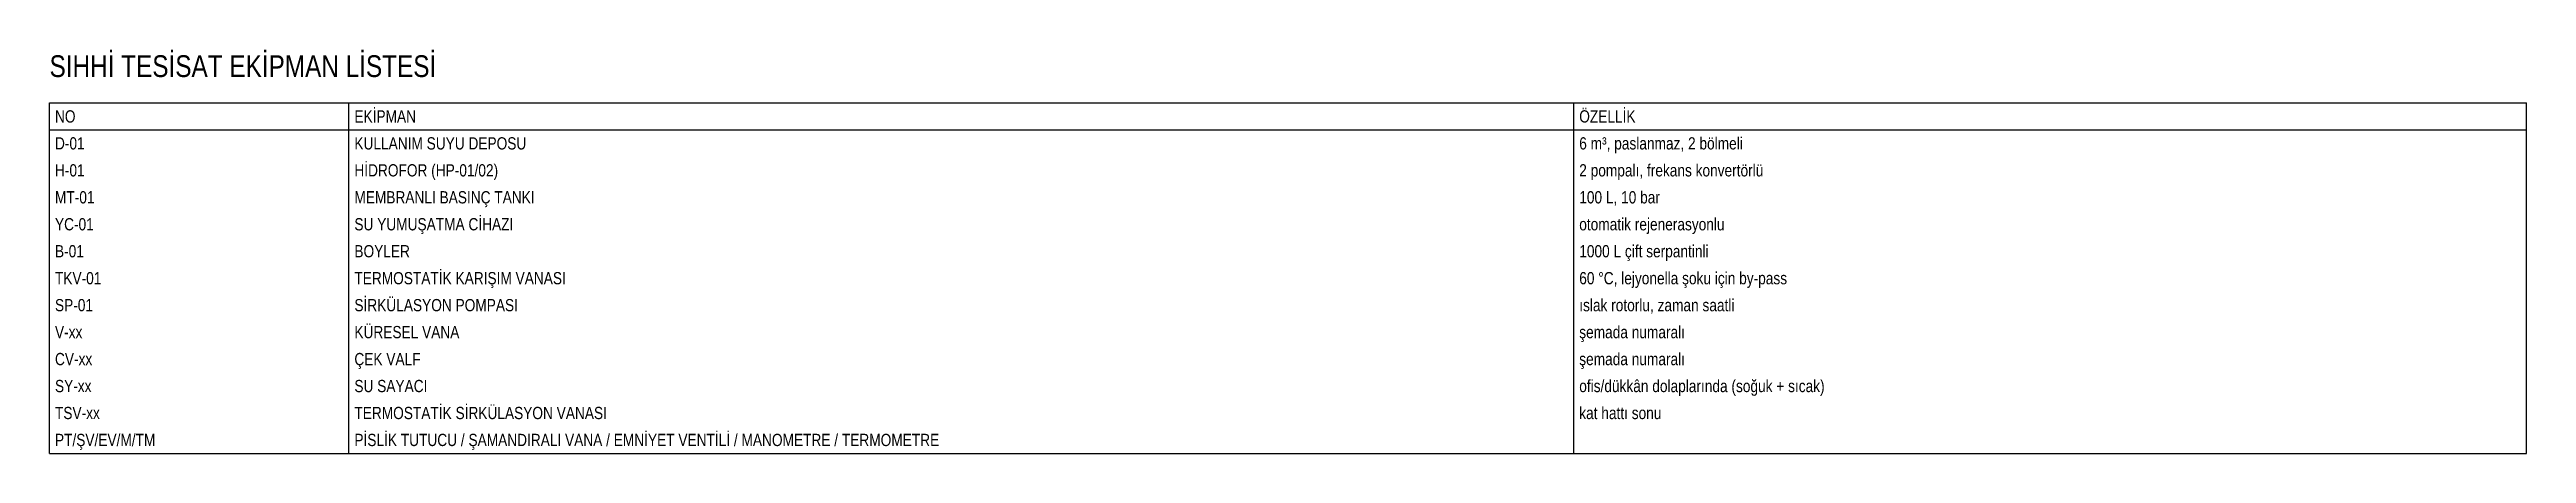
# Model space of a CAD drawing. Header units: centimetres. Extents: x 247996 to 315152, y -468471 to -440326.
# Drawn here: x 271200 to 273020, y -461392 to -461096 of the extents above; entities that cross this region are included whole.
import ezdxf
from ezdxf.enums import TextEntityAlignment as Align

# ---------------------------------------------------------------- set-up
doc = ezdxf.new("R2010")
doc.units = ezdxf.units.CM
doc.layers.add('SCOTT-MTY-TES-TABLO', color=7, linetype='Continuous')
doc.styles.add('ROTAS', font='arial.ttf')

msp = doc.modelspace()

# ---------------------------------------------------------------- texts
at = {"layer": 'SCOTT-MTY-TES-TABLO', "style": 'ROTAS', "width": 0.8}
msp.add_text('SIHHİ TESİSAT EKİPMAN LİSTESİ', height=16, dxfattribs=at).set_placement((271200, -461100), align=Align.TOP_LEFT)
for s, p in [('NO', (271204, -461144.9)), ('EKİPMAN', (271424, -461144.9)), ('ÖZELLİK', (272324, -461144.9)), ('D-01', (271204, -461164.7)), ('KULLANIM SUYU DEPOSU', (271424, -461164.7)), ('6 m³, paslanmaz, 2 bölmeli', (272324, -461164.7)), ('H-01', (271204, -461184.5)), ('HİDROFOR (HP-01/02)', (271424, -461184.5)), ('2 pompalı, frekans konvertörlü', (272324, -461184.5)), ('MT-01', (271204, -461204.3)), ('MEMBRANLI BASINÇ TANKI', (271424, -461204.3)), ('100 L, 10 bar', (272324, -461204.3)), ('YC-01', (271204, -461224.1)), ('SU YUMUŞATMA CİHAZI', (271424, -461224.1)), ('otomatik rejenerasyonlu', (272324, -461224.1)), ('B-01', (271204, -461243.9)), ('BOYLER', (271424, -461243.9)), ('1000 L çift serpantinli', (272324, -461243.9)), ('TKV-01', (271204, -461263.7)), ('TERMOSTATİK KARIŞIM VANASI', (271424, -461263.7)), ('60 °C, lejyonella şoku için by-pass', (272324, -461263.7)), ('SP-01', (271204, -461283.5)), ('SİRKÜLASYON POMPASI', (271424, -461283.5)), ('ıslak rotorlu, zaman saatli', (272324, -461283.5)), ('KÜRESEL VANA', (271424, -461303.3)), ('V-xx', (271204, -461303.3)), ('şemada numaralı', (272324, -461303.3)), ('CV-xx', (271204, -461323.1)), ('ÇEK VALF', (271424, -461323.1)), ('şemada numaralı', (272324, -461323.1)), ('SY-xx', (271204, -461342.9)), ('SU SAYACI', (271424, -461342.9)), ('ofis/dükkân dolaplarında (soğuk + sıcak)', (272324, -461342.9)), ('TSV-xx', (271204, -461362.7)), ('TERMOSTATİK SİRKÜLASYON VANASI', (271424, -461362.7)), ('kat hattı sonu', (272324, -461362.7)), ('PT/ŞV/EV/M/TM', (271204, -461382.5)), ('PİSLİK TUTUCU / ŞAMANDIRALI VANA / EMNİYET VENTİLİ / MANOMETRE / TERMOMETRE', (271424, -461382.5))]:
    msp.add_text(s, height=9, dxfattribs=at).set_placement(p, align=Align.MIDDLE_LEFT)

# ---------------------------------------------------------------- linework, layer by layer
at = {"layer": 'SCOTT-MTY-TES-TABLO'}
for points in [[(271200, -461135), (273020, -461135)], [(271200, -461392.4), (271200, -461135)], [(271200, -461392.4), (271200, -461135)], [(271420, -461392.4), (271420, -461135)], [(272320, -461392.4), (272320, -461135)], [(273020, -461392.4), (273020, -461135)], [(271200, -461154.8), (273020, -461154.8)], [(271200, -461392.4), (273020, -461392.4)]]:
    msp.add_lwpolyline(points, dxfattribs=at)

msp.set_redraw_order([(e.dxf.handle, doc.entitydb.next_handle()) for e in msp.query("TEXT MTEXT ATTDEF DIMENSION ARC_DIMENSION")])  # texts and dimensions are drawn at this point

doc.saveas('drawing.dxf')
